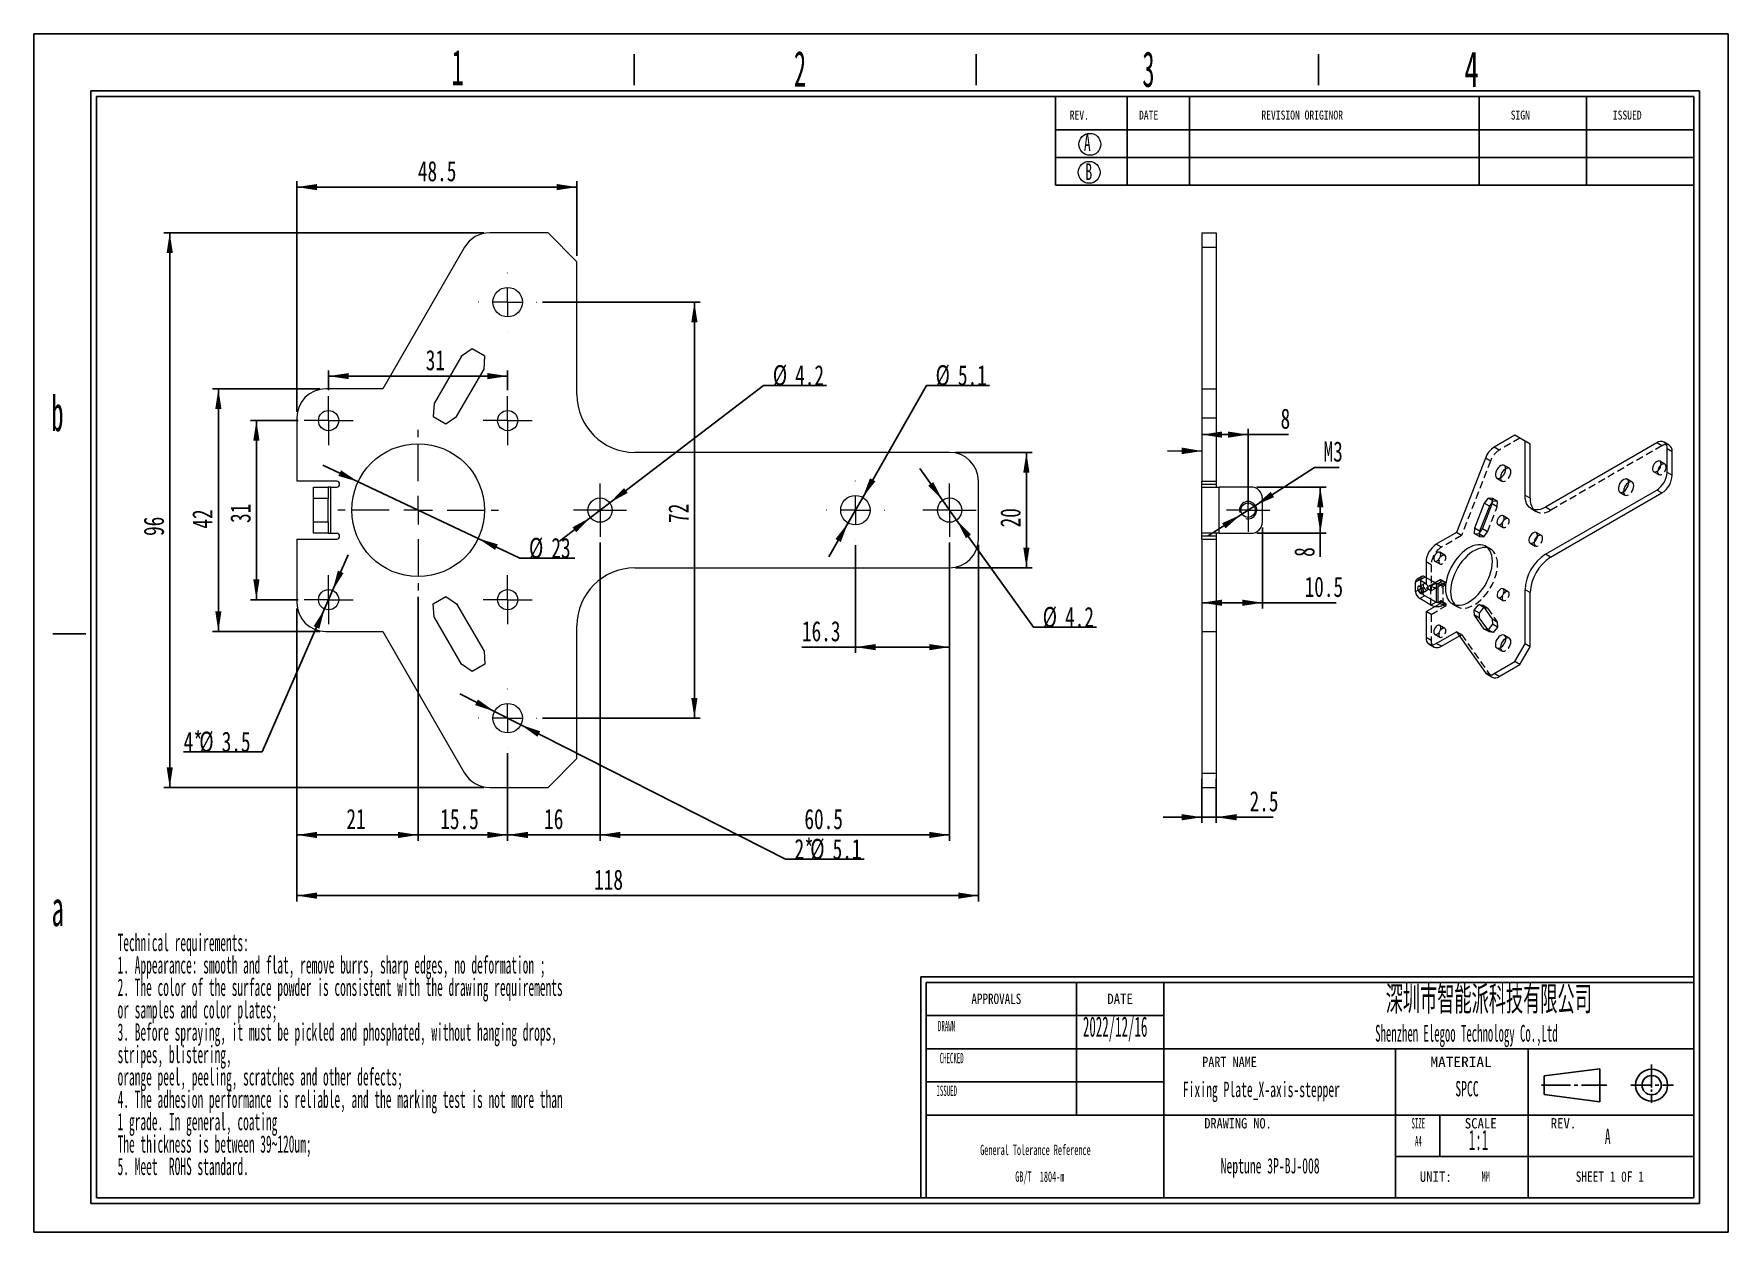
# Model space of a CAD drawing. Header units: millimetres. Extents: x 2 to 295, y 1 to 209.
import ezdxf

# ---------------------------------------------------------------- set-up
doc = ezdxf.new("R2010")
doc.units = ezdxf.units.MM
doc.linetypes.add('CENTER', pattern=[10.16, 6.35, -1.27, 1.27, -1.27])
doc.linetypes.add('HIDDEN', pattern=[1.905, 1.27, -0.635])
doc.layers.add('DIM', color=5, linetype='Continuous')
doc.layers.add('SLD-0', color=179, linetype='Continuous')
doc.layers.add('中心线', color=1, linetype='CENTER', lineweight=15)
doc.styles.add('SLDTEXTSTYLE0', font='TXT', dxfattribs={"width": 0.56})
doc.styles.add('SLDTEXTSTYLE1', font='TXT', dxfattribs={"width": 0.469})
doc.styles.add('SLDTEXTSTYLE10', font='TXT', dxfattribs={"width": 1.089})
doc.styles.add('SLDTEXTSTYLE11', font='TXT', dxfattribs={"width": 0.56, "bigfont": 'bigfont'})
doc.styles.add('SLDTEXTSTYLE12', font='TXT', dxfattribs={"width": 0.805625})
doc.styles.add('SLDTEXTSTYLE13', font='TXT', dxfattribs={"width": 0.7})
doc.styles.add('SLDTEXTSTYLE2', font='TXT', dxfattribs={"width": 0.484})
doc.styles.add('SLDTEXTSTYLE3', font='TXT', dxfattribs={"width": 0.40535})
doc.styles.add('SLDTEXTSTYLE4', font='TXT', dxfattribs={"width": 0.6})
doc.styles.add('SLDTEXTSTYLE5', font='TXT', dxfattribs={"width": 0.5025})
doc.styles.add('SLDTEXTSTYLE6', font='TXT', dxfattribs={"width": 0.9075})
doc.styles.add('SLDTEXTSTYLE7', font='TXT', dxfattribs={"width": 0.870455})
doc.styles.add('SLDTEXTSTYLE8', font='TXT', dxfattribs={"width": 0.7865})
doc.styles.add('SLDTEXTSTYLE9', font='TXT', dxfattribs={"width": 0.862222})
doc.dimstyles.new('SLDDIMSTYLE0', dxfattribs={"dimtxt": 3.5, "dimasz": 3.5, "dimexe": 0, "dimexo": 0.0625, "dimgap": 0.875, "dimtad": 2, "dimrnd": 1e-09, "dimzin": 12, "dimdsep": 46, "dimtxsty": 'SLDTEXTSTYLE1', "dimsah": 1, "dimcen": 0.09, "dimadec": 0, "dimazin": 3, "dimtfac": 1, "dimtofl": 0, "dimtmove": 0, "dimatfit": 3, "dimfxl": 0, "dimfrac": 2, "dimtolj": 1, "dimtzin": 12, "dimarcsym": 0})
doc.dimstyles.new('SLDDIMSTYLE1', dxfattribs={"dimtxt": 3.5, "dimasz": 3.5, "dimexe": 0, "dimexo": 0.0625, "dimgap": 0.875, "dimtad": 2, "dimrnd": 1e-09, "dimzin": 12, "dimdsep": 46, "dimtxsty": 'SLDTEXTSTYLE1', "dimsah": 1, "dimcen": 0.09, "dimadec": 0, "dimazin": 3, "dimtfac": 1, "dimtmove": 0, "dimatfit": 0, "dimfxl": 0, "dimfrac": 2, "dimtolj": 1, "dimtzin": 12, "dimarcsym": 0})
doc.dimstyles.new('SLDDIMSTYLE2', dxfattribs={"dimtxt": 3.5, "dimasz": 3.5, "dimexe": 0, "dimexo": 0.0625, "dimgap": 0.875, "dimtad": 0, "dimtih": 1, "dimtoh": 1, "dimrnd": 1e-09, "dimzin": 12, "dimdsep": 46, "dimtxsty": 'SLDTEXTSTYLE1', "dimsah": 1, "dimcen": 0, "dimadec": 0, "dimazin": 3, "dimtfac": 1, "dimtmove": 0, "dimatfit": 3, "dimfxl": 0, "dimfrac": 2, "dimtolj": 1, "dimtzin": 12, "dimarcsym": 0})
doc.dimstyles.new('SLDDIMSTYLE3', dxfattribs={"dimtxt": 3.5, "dimasz": 3.5, "dimexe": 0, "dimexo": 0.0625, "dimgap": 0.875, "dimtad": 0, "dimtih": 1, "dimtoh": 1, "dimrnd": 1e-09, "dimzin": 12, "dimdsep": 46, "dimtxsty": 'SLDTEXTSTYLE1', "dimsah": 1, "dimcen": 0, "dimadec": 0, "dimazin": 3, "dimtfac": 1, "dimtmove": 0, "dimatfit": 3, "dimfxl": 0, "dimfrac": 2, "dimtolj": 1, "dimtzin": 12, "dimarcsym": 0})
doc.dimstyles.new('SLDDIMSTYLE5', dxfattribs={"dimtxt": 0.18, "dimasz": 3.5, "dimexe": 0, "dimexo": 0.0625, "dimgap": 0, "dimtad": 0, "dimtih": 1, "dimtoh": 1, "dimdec": 0, "dimrnd": 1e-09, "dimzin": 0, "dimdsep": 46, "dimtxsty": 'Standard', "dimsah": 1, "dimcen": 0.09, "dimadec": 0, "dimazin": 0, "dimtfac": 3.5, "dimtdec": 0, "dimtofl": 0, "dimtmove": 0, "dimatfit": 3, "dimfxl": 0, "dimfrac": 2, "dimtolj": 1, "dimtzin": 0, "dimarcsym": 0})

msp = doc.modelspace()

# ---------------------------------------------------------------- texts
at = {"color": 7, "linetype": 'Continuous', "lineweight": 0, "char_height": 3.5, "attachment_point": 1, "style": 'SLDTEXTSTYLE1'}
for s, insert in [('2022/12/16', (183.411, 38.608)), ('1:1', (250.218, 19.001))]:
    msp.add_mtext(s, dxfattribs=dict(at, insert=insert))
at = {"layer": 'SLD-0'}
for s, insert, char_height, attachment_point, style in [('1', (74.111, 205.971), 6.172, 1, 'SLDTEXTSTYLE5'), ('2', (133.388, 205.728), 6.172, 1, 'SLDTEXTSTYLE5'), ('3', (193.707, 205.666), 6.172, 1, 'SLDTEXTSTYLE5'), ('4', (249.441, 205.659), 6.172, 1, 'SLDTEXTSTYLE4'), ('A', (183.578, 191.286), 2.903, 1, 'SLDTEXTSTYLE4'), ('B', (183.832, 186.271), 2.903, 1, 'SLDTEXTSTYLE4'), ('b', (4.835, 146.092), 6.172, 1, 'SLDTEXTSTYLE5'), ('a', (4.88, 60.423), 6.172, 1, 'SLDTEXTSTYLE5'), ('\\M+1905B圳\\M+18E73\\M+19271\\M+1945C\\M+19468\\M+189C8\\M+18B5A\\M+1974C\\M+18CC0\\M+18CF6\\M+18E69', (253.676, 43.943), 4.82808, 2, 'SLDTEXTSTYLE11'), ('Fixing Plate_X-axis-stepper', (214.314, 27.308), 2.64583, 2, 'SLDTEXTSTYLE0'), ('SPCC', (249.899, 27.438), 2.6458, 2, 'SLDTEXTSTYLE0'), ('A', (274.258, 19.174), 2.646, 2, 'SLDTEXTSTYLE0'), ('Neptune 3P-BJ-008', (215.826, 14.096), 2.64583, 2, 'SLDTEXTSTYLE0')]:
    msp.add_mtext(s, dxfattribs=dict(at, insert=insert, char_height=char_height, attachment_point=attachment_point, style=style))
at = {"layer": 'SLD-0', "color": 179}
for s, insert, char_height, attachment_point, style in [('REV.', (181.129, 195.4), 1.5536, 1, 'SLDTEXTSTYLE8'), ('DATE', (193.126, 195.4), 1.5536, 1, 'SLDTEXTSTYLE8'), ('REVISION ORIGINOR', (214.308, 195.4), 1.55363, 1, 'SLDTEXTSTYLE8'), ('SIGN', (257.466, 195.4), 1.5536, 1, 'SLDTEXTSTYLE8'), ('ISSUED', (275.148, 195.4), 1.5536, 1, 'SLDTEXTSTYLE8'), ('APPROVALS', (168.427, 42.563), 1.7927, 2, 'SLDTEXTSTYLE8'), ('DATE', (189.85, 42.563), 1.7927, 2, 'SLDTEXTSTYLE6'), ('DRAWN', (159.804, 37.853), 1.7927, 2, 'SLDTEXTSTYLE3'), ('Shenzhen Elegoo Technology Co.,Ltd', (249.798, 37.165), 2.91042, 2, 'SLDTEXTSTYLE1'), ('CHECKED', (160.696, 32.315), 1.7927, 2, 'SLDTEXTSTYLE3'), ('PART NAME', (208.794, 31.645), 1.7927, 2, 'SLDTEXTSTYLE9'), ('MATERIAL', (248.88, 31.645), 1.7927, 2, 'SLDTEXTSTYLE10'), ('ISSUED', (159.837, 26.654), 1.7927, 2, 'SLDTEXTSTYLE3'), ('DRAWING NO.', (210.268, 21.022), 1.79265, 2, 'SLDTEXTSTYLE7'), ('SIZE', (241.479, 21.022), 1.7927, 2, 'SLDTEXTSTYLE3'), ('SCALE', (252.289, 21.022), 1.7927, 2, 'SLDTEXTSTYLE6'), ('REV.', (266.61, 21.022), 1.7927, 2, 'SLDTEXTSTYLE6'), ('A4', (241.49, 17.953), 1.7927, 2, 'SLDTEXTSTYLE3'), ('UNIT:', (244.499, 11.791), 1.7927, 2, 'SLDTEXTSTYLE6'), ('MM', (253.161, 11.791), 1.7927, 2, 'SLDTEXTSTYLE2'), ('SHEET 1 0F 1', (274.62, 11.791), 1.79265, 2, 'SLDTEXTSTYLE12')]:
    msp.add_mtext(s, dxfattribs=dict(at, insert=insert, char_height=char_height, attachment_point=attachment_point, style=style))

# ---------------------------------------------------------------- blocks, each defined once
blk = doc.blocks.new('SW_NOTE_0')
at = {"layer": 'SLD-0', "color": 0, "char_height": 3, "attachment_point": 1, "style": 'SLDTEXTSTYLE2'}
for s, insert in [('Technical requirements:', (0, 3.87)), ('1. Appearance: smooth and flat, remove burrs, sharp edges, no deformation ;', (0, -0.01)), ('2. The color of the surface powder is consistent with the drawing requirements', (0, -3.88)), ('or samples and color plates;', (0, -7.76)), ('3. Before spraying, it must be pickled and phosphated, without hanging drops,', (0, -11.63)), ('stripes, blistering,', (0, -15.51)), ('orange peel, peeling, scratches and other defects;', (0, -19.38)), ('4. The adhesion performance is reliable, and the marking test is not more than', (0, -23.26)), ('1 grade. In general, coating', (0, -27.13)), ('The thickness is between 39~120um;', (0, -31.01)), ('5. Meet  ROHS standard.', (0, -34.88))]:
    blk.add_mtext(s, dxfattribs=dict(at, insert=insert))
blk = doc.blocks.new('SW_NOTE_1')
at = {"layer": 'SLD-0', "color": 0, "char_height": 1.7927, "attachment_point": 2, "style": 'SLDTEXTSTYLE2'}
for s, insert in [('General Tolerance Reference', (12.75, 2.31)), ('GB/T  1804-m', (13.51, -2.32))]:
    blk.add_mtext(s, dxfattribs=dict(at, insert=insert))
blk = doc.blocks.new('_D')
at = {"layer": 'DIM'}
for p, q in [((165.33, 120.25), (165.33, 58.53)), ((47.33, 109.25), (47.33, 58.53)), ((47.33, 59.53), (165.33, 59.53))]:
    blk.add_line(p, q, dxfattribs=at)
for points in [[(47.33, 59.53), (50.83, 58.99), (50.83, 60.07)], [(165.33, 59.53), (161.83, 60.07), (161.83, 58.99)]]:
    blk.add_solid(points, dxfattribs=at)
at = {"layer": 'DIM', "insert": (98.8, 64.04), "char_height": 3.5, "attachment_point": 1, "style": 'SLDTEXTSTYLE13'}
blk.add_mtext('118', dxfattribs=at)
blk = doc.blocks.new('_D_1')
at = {"layer": 'DIM'}
for p, q in [((79.72, 174.25), (24.33, 174.25)), ((25.33, 78.25), (25.33, 174.25)), ((79.72, 78.25), (24.33, 78.25))]:
    blk.add_line(p, q, dxfattribs=at)
for points in [[(25.33, 174.25), (24.79, 170.75), (25.87, 170.75)], [(25.33, 78.25), (25.87, 81.75), (24.79, 81.75)]]:
    blk.add_solid(points, dxfattribs=at)
at = {"layer": 'DIM', "insert": (20.82, 121.78), "char_height": 3.5, "attachment_point": 1, "rotation": 90, "style": 'SLDTEXTSTYLE13'}
blk.add_mtext('96', dxfattribs=at)
blk = doc.blocks.new('_D_2')
at = {"layer": 'DIM'}
for p, q in [((51.33, 147.25), (32.75, 147.25)), ((33.75, 105.25), (33.75, 147.25)), ((51.33, 105.25), (32.75, 105.25))]:
    blk.add_line(p, q, dxfattribs=at)
for points in [[(33.75, 147.25), (33.21, 143.75), (34.28, 143.75)], [(33.75, 105.25), (34.28, 108.75), (33.21, 108.75)]]:
    blk.add_solid(points, dxfattribs=at)
at = {"layer": 'DIM', "insert": (29.23, 123.04), "char_height": 3.5, "attachment_point": 1, "rotation": 90, "style": 'SLDTEXTSTYLE13'}
blk.add_mtext('42', dxfattribs=at)
blk = doc.blocks.new('_D_3')
at = {"layer": 'DIM'}
for p, q in [((47.58, 141.75), (39.33, 141.75)), ((40.33, 141.75), (40.33, 110.75)), ((47.58, 110.75), (39.33, 110.75))]:
    blk.add_line(p, q, dxfattribs=at)
for points in [[(40.33, 141.75), (39.79, 138.25), (40.87, 138.25)], [(40.33, 110.75), (40.87, 114.25), (39.79, 114.25)]]:
    blk.add_solid(points, dxfattribs=at)
at = {"layer": 'DIM', "insert": (35.82, 124.03), "char_height": 3.5, "attachment_point": 1, "rotation": 90, "style": 'SLDTEXTSTYLE13'}
blk.add_mtext('31', dxfattribs=at)
blk = doc.blocks.new('_D_4')
at = {"layer": 'DIM'}
for p, q in [((89.88, 162.25), (117.16, 162.25)), ((116.16, 162.25), (116.16, 90.25)), ((89.88, 90.25), (117.16, 90.25))]:
    blk.add_line(p, q, dxfattribs=at)
for points in [[(116.16, 162.25), (115.62, 158.75), (116.69, 158.75)], [(116.16, 90.25), (116.69, 93.75), (115.62, 93.75)]]:
    blk.add_solid(points, dxfattribs=at)
at = {"layer": 'DIM', "insert": (111.64, 124.03), "char_height": 3.5, "attachment_point": 1, "rotation": 90, "style": 'SLDTEXTSTYLE13'}
blk.add_mtext('72', dxfattribs=at)
blk = doc.blocks.new('_D_5')
at = {"layer": 'DIM'}
for p, q in [((99.83, 120.65), (99.83, 69.03)), ((160.33, 120.65), (160.33, 69.03)), ((99.83, 70.03), (160.33, 70.03))]:
    blk.add_line(p, q, dxfattribs=at)
for points in [[(99.83, 70.03), (103.33, 69.49), (103.33, 70.57)], [(160.33, 70.03), (156.83, 70.57), (156.83, 69.49)]]:
    blk.add_solid(points, dxfattribs=at)
at = {"layer": 'DIM', "insert": (135.2, 74.54), "char_height": 3.5, "attachment_point": 1, "style": 'SLDTEXTSTYLE13'}
blk.add_mtext('60.5', dxfattribs=at)
blk = doc.blocks.new('_D_6')
at = {"layer": 'DIM'}
for p, q in [((160.33, 120.65), (160.33, 101.54)), ((144.03, 120.2), (144.03, 101.54)), ((144.03, 102.54), (134.78, 102.54)), ((144.03, 102.54), (160.33, 102.54))]:
    blk.add_line(p, q, dxfattribs=at)
for points in [[(144.03, 102.54), (147.53, 102), (147.53, 103.07)], [(160.33, 102.54), (156.83, 103.07), (156.83, 102)]]:
    blk.add_solid(points, dxfattribs=at)
at = {"layer": 'DIM', "insert": (134.78, 107.05), "char_height": 3.5, "attachment_point": 1, "style": 'SLDTEXTSTYLE13'}
blk.add_mtext('16.3', dxfattribs=at)
blk = doc.blocks.new('_D_7')
at = {"layer": 'DIM'}
for p, q in [((99.83, 120.65), (99.83, 69.03)), ((83.83, 84.2), (83.83, 69.03)), ((83.83, 70.03), (77.1, 70.03)), ((83.83, 70.03), (99.83, 70.03)), ((99.83, 70.03), (106.56, 70.03))]:
    blk.add_line(p, q, dxfattribs=at)
for points in [[(83.83, 70.03), (80.33, 70.57), (80.33, 69.49)], [(99.83, 70.03), (103.33, 69.49), (103.33, 70.57)]]:
    blk.add_solid(points, dxfattribs=at)
at = {"layer": 'DIM', "insert": (90.14, 74.54), "char_height": 3.5, "attachment_point": 1, "style": 'SLDTEXTSTYLE13'}
blk.add_mtext('16', dxfattribs=at)
blk = doc.blocks.new('_D_8')
at = {"layer": 'DIM'}
for p, q in [((68.33, 111.25), (68.33, 69.03)), ((83.83, 84.2), (83.83, 69.03)), ((68.33, 70.03), (61.6, 70.03)), ((83.83, 70.03), (68.33, 70.03)), ((83.83, 70.03), (90.56, 70.03))]:
    blk.add_line(p, q, dxfattribs=at)
for points in [[(68.33, 70.03), (64.83, 70.57), (64.83, 69.49)], [(83.83, 70.03), (87.33, 69.49), (87.33, 70.57)]]:
    blk.add_solid(points, dxfattribs=at)
at = {"layer": 'DIM', "insert": (72.16, 74.54), "char_height": 3.5, "attachment_point": 1, "style": 'SLDTEXTSTYLE13'}
blk.add_mtext('15.5', dxfattribs=at)
blk = doc.blocks.new('_D_9')
at = {"layer": 'DIM'}
for p, q in [((47.33, 109.25), (47.33, 69.03)), ((68.33, 111.25), (68.33, 69.03)), ((68.33, 70.03), (47.33, 70.03))]:
    blk.add_line(p, q, dxfattribs=at)
for points in [[(47.33, 70.03), (50.83, 69.49), (50.83, 70.57)], [(68.33, 70.03), (64.83, 70.57), (64.83, 69.49)]]:
    blk.add_solid(points, dxfattribs=at)
at = {"layer": 'DIM', "insert": (55.91, 74.54), "char_height": 3.5, "attachment_point": 1, "style": 'SLDTEXTSTYLE13'}
blk.add_mtext('21', dxfattribs=at)
blk = doc.blocks.new('_D_10')
at = {"layer": 'DIM'}
for p, q in [((52.83, 147), (52.83, 150.44)), ((83.83, 147), (83.83, 150.44)), ((52.83, 149.44), (83.83, 149.44))]:
    blk.add_line(p, q, dxfattribs=at)
for points in [[(52.83, 149.44), (56.33, 148.91), (56.33, 149.98)], [(83.83, 149.44), (80.33, 149.98), (80.33, 148.91)]]:
    blk.add_solid(points, dxfattribs=at)
at = {"layer": 'DIM', "insert": (69.65, 153.96), "char_height": 3.5, "attachment_point": 1, "style": 'SLDTEXTSTYLE13'}
blk.add_mtext('31', dxfattribs=at)
blk = doc.blocks.new('_D_11')
at = {"layer": 'DIM'}
for p, q in [((47.33, 143.25), (47.33, 183.16)), ((47.33, 182.16), (95.83, 182.16)), ((95.83, 170.25), (95.83, 183.16))]:
    blk.add_line(p, q, dxfattribs=at)
for points in [[(47.33, 182.16), (50.83, 181.62), (50.83, 182.69)], [(95.83, 182.16), (92.33, 182.69), (92.33, 181.62)]]:
    blk.add_solid(points, dxfattribs=at)
at = {"layer": 'DIM', "insert": (68.29, 186.67), "char_height": 3.5, "attachment_point": 1, "style": 'SLDTEXTSTYLE13'}
blk.add_mtext('48.5', dxfattribs=at)
blk = doc.blocks.new('_D_12')
at = {"layer": 'DIM'}
for p, q in [((161.33, 136.25), (174.63, 136.25)), ((173.63, 116.25), (173.63, 136.25)), ((161.33, 116.25), (174.63, 116.25))]:
    blk.add_line(p, q, dxfattribs=at)
for points in [[(173.63, 136.25), (173.09, 132.75), (174.16, 132.75)], [(173.63, 116.25), (174.16, 119.75), (173.09, 119.75)]]:
    blk.add_solid(points, dxfattribs=at)
at = {"layer": 'DIM', "insert": (169.11, 123.26), "char_height": 3.5, "attachment_point": 1, "rotation": 90, "style": 'SLDTEXTSTYLE13'}
blk.add_mtext('20', dxfattribs=at)
blk = doc.blocks.new('_D_13')
at = {"layer": 'DIM'}
for p, q in [((159.11, 127.96), (155.18, 133.43)), ((159.11, 127.96), (161.55, 124.54)), ((161.55, 124.54), (174.86, 105.99)), ((174.86, 105.99), (185.76, 105.99))]:
    blk.add_line(p, q, dxfattribs=at)
for points in [[(159.11, 127.96), (157.5, 131.11), (156.63, 130.49)], [(161.55, 124.54), (163.16, 121.38), (164.03, 122.01)]]:
    blk.add_solid(points, dxfattribs=at)
at = {"layer": 'DIM', "char_height": 3.5, "attachment_point": 1, "style": 'SLDTEXTSTYLE13'}
for s, insert in [('%%c', (176.45, 109.5)), ('4.2', (180.32, 109.5))]:
    blk.add_mtext(s, dxfattribs=dict(at, insert=insert))
blk = doc.blocks.new('_D_14')
at = {"layer": 'DIM'}
for p, q in [((145.29, 128.46), (156.32, 147.83)), ((156.32, 147.83), (167.22, 147.83)), ((142.77, 124.03), (145.29, 128.46)), ((142.77, 124.03), (139.44, 118.19))]:
    blk.add_line(p, q, dxfattribs=at)
for points in [[(145.29, 128.46), (147.49, 131.24), (146.56, 131.77)], [(142.77, 124.03), (140.57, 121.26), (141.5, 120.73)]]:
    blk.add_solid(points, dxfattribs=at)
at = {"layer": 'DIM', "char_height": 3.5, "attachment_point": 1, "style": 'SLDTEXTSTYLE13'}
for s, insert in [('%%c', (157.91, 151.34)), ('5.1', (161.78, 151.34))]:
    blk.add_mtext(s, dxfattribs=dict(at, insert=insert))
blk = doc.blocks.new('_D_15')
at = {"layer": 'DIM'}
for p, q in [((101.5, 127.52), (128.14, 147.82)), ((128.14, 147.82), (139.04, 147.82)), ((98.16, 124.98), (101.5, 127.52)), ((98.16, 124.98), (92.81, 120.9))]:
    blk.add_line(p, q, dxfattribs=at)
for points in [[(101.5, 127.52), (104.61, 129.22), (103.96, 130.07)], [(98.16, 124.98), (95.05, 123.28), (95.7, 122.43)]]:
    blk.add_solid(points, dxfattribs=at)
at = {"layer": 'DIM', "char_height": 3.5, "attachment_point": 1, "style": 'SLDTEXTSTYLE13'}
for s, insert in [('%%c', (129.73, 151.34)), ('4.2', (133.6, 151.34))]:
    blk.add_mtext(s, dxfattribs=dict(at, insert=insert))
blk = doc.blocks.new('_D_16')
at = {"layer": 'DIM'}
for p, q in [((53.53, 112.35), (56.22, 118.52)), ((53.53, 112.35), (52.13, 109.14)), ((52.13, 109.14), (41.35, 84.41)), ((41.35, 84.41), (27.73, 84.41))]:
    blk.add_line(p, q, dxfattribs=at)
for points in [[(53.53, 112.35), (55.42, 115.35), (54.43, 115.78)], [(52.13, 109.14), (50.24, 106.15), (51.23, 105.72)]]:
    blk.add_solid(points, dxfattribs=at)
at = {"layer": 'DIM', "char_height": 3.5, "attachment_point": 1, "style": 'SLDTEXTSTYLE13'}
for s, insert in [('4*', (27.73, 87.92)), ('%%c', (30.45, 87.92)), ('3.5', (34.32, 87.92))]:
    blk.add_mtext(s, dxfattribs=dict(at, insert=insert))
blk = doc.blocks.new('_D_17')
at = {"layer": 'DIM'}
for p, q in [((57.93, 131.16), (51.84, 134.03)), ((57.93, 131.16), (78.73, 121.34)), ((78.73, 121.34), (85.94, 117.94)), ((85.94, 117.94), (95.48, 117.94))]:
    blk.add_line(p, q, dxfattribs=at)
for points in [[(57.93, 131.16), (54.99, 133.14), (54.53, 132.16)], [(78.73, 121.34), (81.66, 119.36), (82.12, 120.33)]]:
    blk.add_solid(points, dxfattribs=at)
at = {"layer": 'DIM', "char_height": 3.5, "attachment_point": 1, "style": 'SLDTEXTSTYLE13'}
for s, insert in [('%%c', (87.52, 121.45)), ('23', (91.39, 121.45))]:
    blk.add_mtext(s, dxfattribs=dict(at, insert=insert))
blk = doc.blocks.new('_D_18')
at = {"layer": 'DIM'}
for p, q in [((81.56, 91.4), (75.55, 94.45)), ((81.56, 91.4), (86.1, 89.09)), ((86.1, 89.09), (131.9, 65.83)), ((131.9, 65.83), (145.53, 65.83))]:
    blk.add_line(p, q, dxfattribs=at)
for points in [[(81.56, 91.4), (78.68, 93.47), (78.19, 92.51)], [(86.1, 89.09), (88.98, 87.03), (89.47, 87.99)]]:
    blk.add_solid(points, dxfattribs=at)
at = {"layer": 'DIM', "char_height": 3.5, "attachment_point": 1, "style": 'SLDTEXTSTYLE13'}
for s, insert in [('2*', (133.49, 69.34)), ('%%c', (136.21, 69.34)), ('5.1', (140.08, 69.34))]:
    blk.add_mtext(s, dxfattribs=dict(at, insert=insert))
blk = doc.blocks.new('SW_CENTERMARKSYMBOL_0')
at = {"layer": '中心线', "color": 0}
for p, q in [((0, 2.5), (0, 4.6)), ((-2.5, 0), (-4.6, 0)), ((0, 0), (-2.5, 0)), ((0, 0), (0, 2.5)), ((0, 0), (0, -2.5)), ((0, 0), (2.5, 0)), ((2.5, 0), (4.6, 0)), ((0, -2.5), (0, -4.6))]:
    blk.add_line(p, q, dxfattribs=at)
blk = doc.blocks.new('SW_CENTERMARKSYMBOL_1')
at = {"layer": '中心线', "color": 0}
for p, q in [((0, 2.5), (0, 4.6)), ((-2.5, 0), (-4.6, 0)), ((0, 0), (-2.5, 0)), ((0, 0), (0, 2.5)), ((0, 0), (0, -2.5)), ((0, 0), (2.5, 0)), ((2.5, 0), (4.6, 0)), ((0, -2.5), (0, -4.6))]:
    blk.add_line(p, q, dxfattribs=at)
blk = doc.blocks.new('SW_CENTERMARKSYMBOL_2')
at = {"layer": '中心线', "color": 0}
for p, q in [((0, 5), (0, 5.05)), ((-5, 0), (-5.05, 0)), ((0, 0), (-2.5, 0)), ((0, 0), (0, 2.5)), ((0, 0), (0, -2.5)), ((0, 0), (2.5, 0)), ((5, 0), (5.05, 0)), ((0, -5), (0, -5.05))]:
    blk.add_line(p, q, dxfattribs=at)
blk = doc.blocks.new('SW_CENTERMARKSYMBOL_3')
at = {"layer": '中心线', "color": 0}
for p, q in [((0, 2.5), (0, 4.25)), ((-2.5, 0), (-4.25, 0)), ((0, 0), (-2.5, 0)), ((0, 0), (0, 2.5)), ((0, 0), (0, -2.5)), ((0, 0), (2.5, 0)), ((2.5, 0), (4.25, 0)), ((0, -2.5), (0, -4.25))]:
    blk.add_line(p, q, dxfattribs=at)
blk = doc.blocks.new('SW_CENTERMARKSYMBOL_4')
at = {"layer": '中心线', "color": 0}
for p, q in [((0, 2.5), (0, 4.25)), ((-2.5, 0), (-4.25, 0)), ((0, 0), (-2.5, 0)), ((0, 0), (0, 2.5)), ((0, 0), (0, -2.5)), ((0, 0), (2.5, 0)), ((2.5, 0), (4.25, 0)), ((0, -2.5), (0, -4.25))]:
    blk.add_line(p, q, dxfattribs=at)
blk = doc.blocks.new('SW_CENTERMARKSYMBOL_5')
at = {"layer": '中心线', "color": 0}
for p, q in [((0, 5), (0, 14)), ((-5, 0), (-14, 0)), ((0, 0), (-2.5, 0)), ((0, 0), (0, 2.5)), ((0, 0), (0, -2.5)), ((0, 0), (2.5, 0)), ((5, 0), (14, 0)), ((0, -5), (0, -14))]:
    blk.add_line(p, q, dxfattribs=at)
blk = doc.blocks.new('SW_CENTERMARKSYMBOL_6')
at = {"layer": '中心线', "color": 0}
for p, q in [((0, 2.5), (0, 4.25)), ((-2.5, 0), (-4.25, 0)), ((0, 0), (-2.5, 0)), ((0, 0), (0, 2.5)), ((0, 0), (0, -2.5)), ((0, 0), (2.5, 0)), ((2.5, 0), (4.25, 0)), ((0, -2.5), (0, -4.25))]:
    blk.add_line(p, q, dxfattribs=at)
blk = doc.blocks.new('SW_CENTERMARKSYMBOL_7')
at = {"layer": '中心线', "color": 0}
for p, q in [((0, 2.5), (0, 4.25)), ((-2.5, 0), (-4.25, 0)), ((0, 0), (-2.5, 0)), ((0, 0), (0, 2.5)), ((0, 0), (0, -2.5)), ((0, 0), (2.5, 0)), ((2.5, 0), (4.25, 0)), ((0, -2.5), (0, -4.25))]:
    blk.add_line(p, q, dxfattribs=at)
blk = doc.blocks.new('SW_CENTERMARKSYMBOL_8')
at = {"layer": '中心线', "color": 0}
for p, q in [((0, 5), (0, 5.05)), ((-5, 0), (-5.05, 0)), ((0, 0), (-2.5, 0)), ((0, 0), (0, 2.5)), ((0, 0), (0, -2.5)), ((0, 0), (2.5, 0)), ((5, 0), (5.05, 0)), ((0, -5), (0, -5.05))]:
    blk.add_line(p, q, dxfattribs=at)
blk = doc.blocks.new('SW_CENTERMARKSYMBOL_9')
at = {"layer": '中心线', "color": 0}
for p, q in [((0, 5), (0, 5.05)), ((-5, 0), (-5.05, 0)), ((0, 0), (-2.5, 0)), ((0, 0), (0, 2.5)), ((0, 0), (0, -2.5)), ((0, 0), (2.5, 0)), ((5, 0), (5.05, 0)), ((0, -5), (0, -5.05))]:
    blk.add_line(p, q, dxfattribs=at)
blk = doc.blocks.new('_D_19')
at = {"layer": 'DIM'}
for p, q in [((214.51, 123.25), (214.51, 109.22)), ((214.51, 110.22), (204.01, 110.22)), ((214.51, 110.22), (227.23, 110.22))]:
    blk.add_line(p, q, dxfattribs=at)
for points in [[(204.01, 110.22), (207.51, 109.68), (207.51, 110.76)], [(214.51, 110.22), (211.01, 110.76), (211.01, 109.68)]]:
    blk.add_solid(points, dxfattribs=at)
at = {"layer": 'DIM', "insert": (221.79, 114.73), "char_height": 3.5, "attachment_point": 1, "style": 'SLDTEXTSTYLE13'}
blk.add_mtext('10.5', dxfattribs=at)
blk = doc.blocks.new('_D_20')
at = {"layer": 'DIM'}
for p, q in [((213.51, 130.25), (225.51, 130.25)), ((224.51, 122.25), (224.51, 130.25)), ((213.51, 122.25), (225.51, 122.25)), ((224.51, 122.25), (224.51, 118.16))]:
    blk.add_line(p, q, dxfattribs=at)
for points in [[(224.51, 130.25), (223.97, 126.75), (225.05, 126.75)], [(224.51, 122.25), (225.05, 125.75), (223.97, 125.75)]]:
    blk.add_solid(points, dxfattribs=at)
at = {"layer": 'DIM', "insert": (220, 118.16), "char_height": 3.5, "attachment_point": 1, "rotation": 90, "style": 'SLDTEXTSTYLE13'}
blk.add_mtext('8', dxfattribs=at)
blk = doc.blocks.new('_D_21')
at = {"layer": 'DIM'}
for p, q in [((213.27, 127.06), (223.48, 133.64)), ((223.48, 133.64), (227.79, 133.64)), ((210.75, 125.44), (213.27, 127.06)), ((210.75, 125.44), (205.09, 121.79))]:
    blk.add_line(p, q, dxfattribs=at)
for points in [[(213.27, 127.06), (216.5, 128.5), (215.92, 129.41)], [(210.75, 125.44), (207.51, 123.99), (208.1, 123.09)]]:
    blk.add_solid(points, dxfattribs=at)
at = {"layer": 'DIM', "insert": (225.07, 138.15), "char_height": 3.5, "attachment_point": 1, "style": 'SLDTEXTSTYLE13'}
blk.add_mtext('M3', dxfattribs=at)
blk = doc.blocks.new('_D_22')
at = {"layer": 'DIM'}
for p, q in [((212.01, 139.32), (204.01, 139.32)), ((212.01, 127.25), (212.01, 140.32)), ((212.01, 139.32), (219, 139.32))]:
    blk.add_line(p, q, dxfattribs=at)
for points in [[(204.01, 139.32), (207.51, 138.78), (207.51, 139.86)], [(212.01, 139.32), (208.51, 139.86), (208.51, 138.78)]]:
    blk.add_solid(points, dxfattribs=at)
at = {"layer": 'DIM', "insert": (217.63, 143.83), "char_height": 3.5, "attachment_point": 1, "style": 'SLDTEXTSTYLE13'}
blk.add_mtext('8', dxfattribs=at)
blk = doc.blocks.new('_D_23')
at = {"layer": 'DIM'}
for p, q in [((204.01, 79.75), (204.01, 72.1)), ((206.51, 79.75), (206.51, 72.1)), ((204.01, 73.1), (197.28, 73.1)), ((204.01, 73.1), (206.51, 73.1)), ((206.51, 73.1), (216.35, 73.1))]:
    blk.add_line(p, q, dxfattribs=at)
for points in [[(204.01, 73.1), (200.51, 73.64), (200.51, 72.56)], [(206.51, 73.1), (210.01, 72.56), (210.01, 73.64)]]:
    blk.add_solid(points, dxfattribs=at)
at = {"layer": 'DIM', "insert": (212.27, 77.61), "char_height": 3.5, "attachment_point": 1, "style": 'SLDTEXTSTYLE13'}
blk.add_mtext('2.5', dxfattribs=at)
blk = doc.blocks.new('SW_CENTERMARKSYMBOL_10')
at = {"layer": '中心线', "color": 0}
for p, q in [((0, 2.5), (0, 3.75)), ((-2.5, 0), (-3.75, 0)), ((0, 0), (-2.5, 0)), ((0, 0), (0, 2.5)), ((0, 0), (0, -2.5)), ((0, 0), (2.5, 0)), ((2.5, 0), (3.75, 0)), ((0, -2.5), (0, -3.75))]:
    blk.add_line(p, q, dxfattribs=at)

# ---------------------------------------------------------------- dimensions: what is measured, and where the dimension line sits
at = {"layer": 'DIM'}
for base, p1, p2, dimstyle, picture, middle in [((95.829, 182.156), (47.329, 142.249), (95.829, 169.249), 'SLDDIMSTYLE0', '_D_11', (71.015, 182.156)), ((83.829, 149.445), (52.829, 145.999), (83.829, 145.999), 'SLDDIMSTYLE0', '_D_10', (71.015, 149.445)), ((204.008, 139.323), (212.008, 126.249), (204.008, 142.249), 'SLDDIMSTYLE0', '_D_22', (218.315, 139.323)), ((204.008, 110.219), (214.508, 124.249), (204.008, 78.249), 'SLDDIMSTYLE0', '_D_19', (224.508, 110.219)), ((99.829, 70.029), (83.829, 85.199), (99.829, 121.649), 'SLDDIMSTYLE1', '_D_7', (91.5, 70.029)), ((160.329, 70.029), (99.829, 121.649), (160.329, 121.649), 'SLDDIMSTYLE0', '_D_5', (137.918, 70.029)), ((160.329, 102.537), (144.029, 121.199), (160.329, 121.649), 'SLDDIMSTYLE0', '_D_6', (137.498, 102.537)), ((47.329, 70.029), (68.329, 112.249), (47.329, 110.249), 'SLDDIMSTYLE0', '_D_9', (57.269, 70.029)), ((68.329, 70.029), (83.829, 85.199), (68.329, 112.249), 'SLDDIMSTYLE1', '_D_8', (74.883, 70.029)), ((206.508, 73.097), (204.008, 80.749), (206.508, 80.749), 'SLDDIMSTYLE1', '_D_23', (214.312, 73.097))]:
    dim = msp.add_linear_dim(base=base, p1=p1, p2=p2, dimstyle=dimstyle, dxfattribs=at)
    dim.commit()
    dim.dimension.update_dxf_attribs({"geometry": picture, "text_midpoint": middle, "dimtype": 160})
for base, p1, p2, angle, picture, middle in [((25.329, 174.249), (80.716, 78.249), (80.716, 174.249), 90, '_D_1', (25.329, 123.146)), ((116.156, 90.249), (88.879, 162.249), (88.879, 90.249), 90, '_D_4', (116.156, 125.387)), ((33.745, 147.249), (52.329, 105.249), (52.329, 147.249), 90, '_D_2', (33.745, 124.398)), ((40.331, 110.749), (48.579, 141.749), (48.579, 110.749), 90, '_D_3', (40.331, 125.387)), ((173.626, 136.249), (160.329, 116.249), (160.329, 136.249), 90, '_D_12', (173.626, 124.624)), ((224.508, 130.249), (212.508, 122.249), (212.508, 130.249), 90, '_D_20', (224.508, 118.843)), ((165.329, 59.531), (47.329, 110.249), (165.329, 121.249), 0, '_D', (100.845, 59.531))]:
    dim = msp.add_linear_dim(base=base, p1=p1, p2=p2, angle=angle, dimstyle='SLDDIMSTYLE0', dxfattribs=at)
    dim.commit()
    dim.dimension.update_dxf_attribs({"geometry": picture, "text_midpoint": middle, "dimtype": 160})
for p1, p2, text, picture, middle in [((101.499, 127.522), (98.159, 124.976), '<> ', '_D_15', (134.382, 149.361)), ((145.291, 128.465), (142.767, 124.033), '<> ', '_D_14', (162.565, 149.362)), ((78.729, 121.341), (57.929, 131.157), '<> ', '_D_17', (91.5, 119.476)), ((161.553, 124.543), (159.105, 127.956), '<> ', '_D_13', (181.103, 107.526)), ((52.13, 109.145), (53.528, 112.353), '4*<> ', '_D_16', (33.745, 85.949)), ((86.103, 89.094), (81.556, 91.404), '2*<> ', '_D_18', (139.507, 67.368))]:
    dim = msp.add_diameter_dim_2p(p1=p1, p2=p2, text=text, dimstyle='SLDDIMSTYLE2', dxfattribs=at)
    dim.commit()
    dim.dimension.update_dxf_attribs({"geometry": picture, "text_midpoint": middle, "dimtype": 163})
dim = msp.add_diameter_dim_2p(p1=(213.269, 127.061), p2=(210.747, 125.437), text='M3', dimstyle='SLDDIMSTYLE3', override={"dimpost": '<>'}, dxfattribs=at)
dim.commit()
dim.dimension.update_dxf_attribs({"geometry": '_D_21', "text_midpoint": (226.433, 135.678), "dimtype": 163})

# ---------------------------------------------------------------- linework, layer by layer
at = {"color": 7, "linetype": 'Continuous', "lineweight": 15}
for p, q in [((90.829, 174.249), (80.716, 174.249)), ((95.829, 169.249), (90.829, 174.249)), ((204.008, 174.249), (206.508, 174.249)), ((204.008, 174.249), (204.008, 171.749)), ((206.508, 174.249), (206.508, 171.749)), ((76.386, 171.749), (62.241, 147.249)), ((204.008, 171.749), (206.508, 171.749)), ((204.008, 171.749), (204.008, 147.249)), ((206.508, 171.749), (206.508, 147.249)), ((95.829, 146.249), (95.829, 169.249)), ((75.846, 152.922), (71.096, 144.695)), ((77.712, 154.154), (75.846, 152.922)), ((79.877, 152.904), (77.712, 154.154)), ((79.743, 150.672), (79.877, 152.904)), ((74.993, 142.445), (79.743, 150.672)), ((62.241, 147.249), (52.329, 147.249)), ((204.008, 147.249), (206.508, 147.249)), ((204.008, 147.249), (204.008, 142.249)), ((206.508, 147.249), (206.508, 142.249)), ((71.096, 144.695), (70.962, 142.463)), ((47.329, 142.249), (47.329, 131.249)), ((70.962, 142.463), (73.127, 141.213)), ((73.127, 141.213), (74.993, 142.445)), ((204.008, 142.249), (206.508, 142.249)), ((204.008, 142.249), (204.008, 131.249)), ((206.508, 142.249), (206.508, 131.249)), ((258.189, 139.22), (254.613, 137.156)), ((259.957, 138.199), (258.189, 139.22)), ((259.073, 138.71), (258.189, 139.22)), ((260.841, 137.689), (259.073, 138.71)), ((259.957, 128.809), (259.957, 138.199)), ((260.841, 137.689), (259.957, 138.199)), ((282.761, 137.891), (263.492, 126.767)), ((284.895, 137.504), (284.011, 138.014)), ((160.329, 136.249), (105.829, 136.249)), ((253.082, 135.251), (248.081, 122.361)), ((260.841, 128.298), (260.841, 137.689)), ((284.529, 132.787), (284.529, 136.87)), ((285.413, 136.359), (284.529, 136.87)), ((285.413, 132.277), (285.413, 136.359)), ((285.413, 132.277), (284.529, 132.787)), ((54.229, 131.249), (47.329, 131.249)), ((50.229, 130.249), (52.729, 130.249)), ((50.229, 128.249), (50.229, 130.249)), ((52.729, 130.249), (52.729, 128.249)), ((53.229, 130.249), (52.729, 130.249)), ((53.229, 122.249), (53.229, 130.249)), ((53.229, 130.249), (54.229, 130.249)), ((165.329, 121.249), (165.329, 131.249)), ((204.008, 131.249), (206.508, 131.249)), ((204.008, 130.749), (204.008, 131.249)), ((204.008, 130.749), (206.508, 130.749)), ((204.008, 130.249), (204.008, 130.749)), ((204.008, 130.249), (207.008, 130.249)), ((204.008, 122.249), (204.008, 130.249)), ((206.508, 131.249), (206.508, 130.749)), ((206.508, 130.749), (206.508, 130.249)), ((207.008, 122.249), (207.008, 130.249)), ((212.508, 130.249), (207.008, 130.249)), ((263.492, 118.602), (282.761, 129.725)), ((264.376, 118.091), (283.645, 129.215)), ((283.645, 129.215), (282.761, 129.725)), ((52.729, 128.249), (50.229, 128.249)), ((50.229, 124.249), (50.229, 128.249)), ((52.729, 124.249), (52.729, 128.249)), ((214.508, 124.249), (214.508, 128.249)), ((252.892, 127.454), (251.212, 123.126)), ((253.775, 126.944), (252.096, 122.616)), ((252.59, 123.003), (254.269, 127.331)), ((253.551, 128.338), (252.892, 127.454)), ((253.775, 126.944), (252.892, 127.454)), ((254.317, 128.27), (253.551, 128.338)), ((254.299, 127.907), (253.551, 128.338)), ((254.284, 127.626), (253.775, 126.944)), ((254.269, 127.331), (254.317, 128.27)), ((260.841, 128.298), (259.957, 128.809)), ((50.229, 124.249), (52.729, 124.249)), ((50.229, 122.249), (50.229, 124.249)), ((52.729, 124.249), (52.729, 122.249)), ((47.329, 121.249), (47.329, 110.249)), ((47.329, 121.249), (54.229, 121.249)), ((52.729, 122.249), (50.229, 122.249)), ((52.729, 122.249), (53.229, 122.249)), ((53.229, 122.249), (54.229, 122.249)), ((207.008, 122.249), (204.008, 122.249)), ((204.008, 121.749), (204.008, 122.249)), ((206.508, 121.749), (204.008, 121.749)), ((204.008, 121.249), (204.008, 121.749)), ((204.008, 121.249), (206.508, 121.249)), ((204.008, 121.249), (204.008, 110.249)), ((206.508, 122.249), (206.508, 121.749)), ((206.508, 121.749), (206.508, 121.249)), ((206.508, 121.249), (206.508, 110.249)), ((207.008, 122.249), (212.508, 122.249)), ((248.081, 122.361), (244.577, 120.339)), ((251.212, 123.126), (251.165, 122.187)), ((251.165, 122.187), (251.93, 122.119)), ((252.096, 122.616), (251.212, 123.126)), ((251.93, 122.119), (252.59, 123.003)), ((252.096, 122.616), (252.081, 122.321)), ((264.376, 118.091), (263.492, 118.602)), ((105.829, 116.249), (160.329, 116.249)), ((242.097, 114.754), (241.213, 114.243)), ((242.597, 114.704), (244.542, 113.582)), ((242.809, 117.277), (242.809, 114.582)), ((241.89, 114.296), (241.006, 113.786)), ((241.006, 112.153), (241.006, 113.786)), ((241.006, 112.153), (241.89, 112.663)), ((241.89, 112.663), (241.89, 114.296)), ((245.249, 114.194), (244.365, 113.684)), ((244.542, 113.582), (244.542, 110.315)), ((244.895, 113.582), (245.249, 113.786)), ((244.895, 110.315), (244.895, 113.582)), ((245.426, 114.092), (245.249, 114.194)), ((259.957, 103.088), (259.957, 112.478)), ((260.841, 111.968), (259.957, 112.478)), ((260.841, 102.577), (260.841, 111.968)), ((70.962, 110.036), (73.127, 111.286)), ((71.096, 107.804), (70.962, 110.036)), ((73.127, 111.286), (74.993, 110.054)), ((74.993, 110.054), (79.743, 101.826)), ((204.008, 110.249), (206.508, 110.249)), ((204.008, 110.249), (204.008, 105.249)), ((206.508, 110.249), (206.508, 105.249)), ((242.597, 111.438), (241.713, 110.928)), ((243.658, 109.805), (241.713, 110.928)), ((244.542, 110.315), (242.597, 111.438)), ((242.809, 108.703), (245.249, 110.111)), ((242.809, 108.703), (242.809, 104.212)), ((244.542, 110.315), (243.658, 109.805)), ((244.895, 110.315), (245.249, 110.52)), ((244.895, 110.315), (245.249, 110.111)), ((245.426, 110.418), (245.249, 110.52)), ((251.165, 108.948), (251.93, 109.901)), ((251.212, 108.064), (251.165, 108.948)), ((252.049, 108.438), (251.165, 108.948)), ((251.93, 109.901), (252.59, 109.778)), ((252.814, 109.39), (251.93, 109.901)), ((252.049, 108.438), (252.814, 109.39)), ((252.59, 109.778), (254.269, 107.389)), ((252.814, 109.39), (252.87, 109.38)), ((75.846, 99.576), (71.096, 107.804)), ((95.829, 83.249), (95.829, 106.249)), ((252.892, 105.675), (251.212, 108.064)), ((252.096, 107.554), (251.212, 108.064)), ((252.096, 107.554), (252.049, 108.438)), ((253.495, 105.563), (252.096, 107.554)), ((253.551, 105.553), (252.892, 105.675)), ((254.317, 106.505), (253.551, 105.553)), ((254.269, 107.389), (254.317, 106.505)), ((52.329, 105.249), (62.241, 105.249)), ((62.241, 105.249), (76.386, 80.749)), ((204.008, 105.249), (206.508, 105.249)), ((204.008, 105.249), (204.008, 80.749)), ((206.508, 105.249), (206.508, 80.749)), ((243.327, 103.067), (244.211, 102.557)), ((244.577, 103.191), (248.081, 105.214)), ((245.461, 102.681), (244.577, 103.191)), ((245.461, 102.681), (248.592, 104.488)), ((248.081, 105.214), (253.082, 98.099)), ((258.189, 100.026), (259.957, 103.088)), ((260.841, 102.577), (259.957, 103.088)), ((79.743, 101.826), (79.877, 99.594)), ((254.613, 97.962), (258.189, 100.026)), ((259.073, 99.516), (258.189, 100.026)), ((259.073, 99.516), (260.841, 102.577)), ((77.712, 98.344), (75.846, 99.576)), ((79.877, 99.594), (77.712, 98.344)), ((253.363, 97.838), (254.247, 97.328)), ((255.497, 97.451), (254.613, 97.962)), ((255.497, 97.451), (259.073, 99.516)), ((90.829, 78.249), (95.829, 83.249)), ((204.008, 80.749), (206.508, 80.749)), ((204.008, 80.749), (204.008, 78.249)), ((206.508, 80.749), (206.508, 78.249)), ((80.716, 78.249), (90.829, 78.249)), ((204.008, 78.249), (206.508, 78.249))]:
    msp.add_line(p, q, dxfattribs=at)
at = {"color": 7, "linetype": 'HIDDEN', "lineweight": 0}
for p, q in [((259.073, 138.71), (255.497, 136.645)), ((283.645, 137.38), (282.761, 137.891)), ((253.966, 134.741), (253.082, 135.251)), ((255.497, 136.645), (254.613, 137.156)), ((283.645, 137.38), (264.376, 126.257)), ((253.966, 134.741), (248.965, 121.851)), ((257.235, 133.486), (256.352, 133.996)), ((282.236, 132.899), (283.12, 132.388)), ((284.17, 134.207), (283.286, 134.717)), ((255.077, 131.788), (255.961, 131.277)), ((276.361, 129.377), (277.244, 128.867)), ((278.519, 131.075), (277.635, 131.585)), ((253.474, 122.492), (255.153, 126.821)), ((255.153, 126.821), (254.269, 127.331)), ((254.435, 127.828), (254.284, 127.626)), ((254.435, 127.828), (254.299, 127.907)), ((255.201, 127.76), (254.317, 128.27)), ((255.201, 127.76), (254.435, 127.828)), ((255.153, 126.821), (255.201, 127.76)), ((260.992, 126.519), (261.876, 126.009)), ((264.376, 126.257), (263.492, 126.767)), ((255.277, 123.764), (256.161, 123.254)), ((257.035, 124.77), (256.152, 125.28)), ((245.461, 119.828), (244.577, 120.339)), ((248.965, 121.851), (245.461, 119.828)), ((248.965, 121.851), (248.081, 122.361)), ((252.049, 121.677), (251.165, 122.187)), ((252.814, 121.609), (251.93, 122.119)), ((252.081, 122.321), (252.049, 121.677)), ((252.049, 121.677), (252.814, 121.609)), ((253.474, 122.492), (252.59, 123.003)), ((252.814, 121.609), (253.474, 122.492)), ((260.846, 120.55), (261.73, 120.04)), ((262.78, 121.859), (261.896, 122.369)), ((244.316, 117.437), (245.2, 116.927)), ((246.075, 118.443), (245.191, 118.953)), ((253.993, 119.5), (253.109, 120.01)), ((241.713, 114.194), (242.597, 114.704)), ((243.693, 116.766), (242.809, 117.277)), ((242.809, 114.582), (242.809, 112.786)), ((243.693, 116.766), (243.693, 112.275)), ((242.462, 113.51), (241.578, 113)), ((241.713, 114.194), (243.658, 113.071)), ((242.203, 111.918), (243.087, 112.428)), ((244.365, 113.684), (242.809, 112.786)), ((243.693, 112.275), (242.809, 112.786)), ((244.542, 113.582), (243.658, 113.071)), ((243.658, 109.805), (243.658, 113.071)), ((246.133, 113.684), (243.693, 112.275)), ((244.895, 113.582), (245.779, 113.071)), ((245.249, 113.786), (246.133, 113.275)), ((246.258, 113.696), (245.374, 114.206)), ((246.133, 113.684), (245.426, 114.092)), ((246.31, 113.582), (245.426, 114.092)), ((245.779, 113.071), (246.133, 113.275)), ((245.779, 109.805), (245.779, 113.071)), ((257.035, 112.113), (256.152, 112.624)), ((243.693, 108.193), (242.809, 108.703)), ((243.693, 108.193), (246.133, 109.601)), ((245.249, 110.111), (246.133, 109.601)), ((245.249, 110.111), (245.779, 109.805)), ((246.258, 110.022), (245.374, 110.532)), ((246.133, 110.009), (245.426, 110.418)), ((245.426, 110.417), (246.31, 109.907)), ((245.779, 109.805), (246.133, 110.009)), ((247.359, 110.051), (248.243, 109.54)), ((253.474, 109.268), (252.59, 109.778)), ((252.87, 109.38), (253.474, 109.268)), ((253.474, 109.268), (255.153, 106.879)), ((255.277, 111.108), (256.161, 110.598)), ((243.693, 108.193), (243.693, 103.702)), ((246.075, 105.786), (245.191, 106.297)), ((253.775, 105.165), (252.892, 105.675)), ((255.153, 106.879), (254.269, 107.389)), ((255.201, 105.995), (254.317, 106.505)), ((255.201, 105.995), (254.435, 105.043)), ((255.153, 106.879), (255.201, 105.995)), ((243.693, 103.702), (242.809, 104.212)), ((244.316, 104.781), (245.2, 104.271)), ((248.965, 104.704), (248.081, 105.214)), ((248.592, 104.488), (248.965, 104.704)), ((248.965, 104.704), (253.966, 97.588)), ((253.775, 105.165), (253.495, 105.563)), ((254.435, 105.043), (253.551, 105.553)), ((254.435, 105.043), (253.775, 105.165)), ((257.235, 104.09), (256.352, 104.601)), ((255.077, 102.392), (255.961, 101.882)), ((253.966, 97.588), (253.082, 98.099))]:
    msp.add_line(p, q, dxfattribs=at)
at = {"color": 7, "linetype": 'Continuous', "lineweight": 15, "flags": 128}
for points in [[(256.616, 133.412), (256.587, 133.655), (256.504, 133.849), (256.371, 133.984), (256.197, 134.05), (255.993, 134.043), (255.771, 133.964), (255.545, 133.817), (255.33, 133.612), (255.139, 133.362), (254.985, 133.083), (254.876, 132.791), (254.82, 132.506), (254.82, 132.245), (254.876, 132.025), (254.985, 131.859), (255.139, 131.758), (255.33, 131.728), (255.545, 131.772), (255.771, 131.885), (255.993, 132.062), (256.197, 132.292), (256.371, 132.559), (256.504, 132.846), (256.587, 133.137), (256.616, 133.412)], [(283.503, 134.236), (283.476, 134.452), (283.395, 134.62), (283.268, 134.727), (283.103, 134.766), (282.912, 134.735), (282.71, 134.634), (282.512, 134.472), (282.333, 134.261), (282.185, 134.016), (282.08, 133.756), (282.025, 133.5), (282.025, 133.267), (282.08, 133.073), (282.185, 132.934), (282.333, 132.86), (282.512, 132.856), (282.71, 132.923), (282.912, 133.056), (283.103, 133.244), (283.268, 133.474), (283.395, 133.729), (283.476, 133.989), (283.503, 134.236)], [(277.9, 131.001), (277.871, 131.244), (277.788, 131.439), (277.655, 131.573), (277.481, 131.639), (277.277, 131.632), (277.055, 131.553), (276.829, 131.406), (276.614, 131.201), (276.423, 130.951), (276.269, 130.672), (276.16, 130.38), (276.104, 130.095), (276.104, 129.834), (276.16, 129.614), (276.269, 129.448), (276.423, 129.347), (276.614, 129.317), (276.829, 129.361), (277.055, 129.475), (277.277, 129.652), (277.481, 129.881), (277.655, 130.148), (277.788, 130.436), (277.871, 130.726), (277.9, 131.001)], [(263.492, 126.767), (263.031, 126.536), (262.577, 126.378), (262.139, 126.297), (261.724, 126.293), (261.34, 126.368), (260.992, 126.52), (260.687, 126.745), (260.43, 127.041), (260.226, 127.402), (260.077, 127.822), (259.987, 128.293), (259.957, 128.809)], [(255.095, 124.165), (255.123, 123.97), (255.203, 123.825), (255.328, 123.741), (255.488, 123.727), (255.668, 123.783), (255.852, 123.905), (256.023, 124.082), (256.168, 124.298), (256.272, 124.534), (256.326, 124.769), (256.326, 124.982), (256.272, 125.154), (256.168, 125.27), (256.023, 125.32), (255.852, 125.298), (255.668, 125.208), (255.488, 125.057), (255.328, 124.858), (255.203, 124.63), (255.123, 124.392), (255.095, 124.165)], [(254.3, 117.378), (254.272, 117.907), (254.19, 118.397), (254.055, 118.842), (253.867, 119.235), (253.631, 119.572), (253.349, 119.846), (253.024, 120.056), (252.662, 120.198), (252.267, 120.27), (251.844, 120.271), (251.4, 120.202), (250.94, 120.062), (250.47, 119.854), (249.998, 119.581), (249.528, 119.247), (249.068, 118.855), (248.624, 118.412), (248.201, 117.923), (247.806, 117.395), (247.444, 116.835), (247.119, 116.25), (246.837, 115.649), (246.601, 115.04), (246.413, 114.431), (246.278, 113.829), (246.196, 113.244), (246.168, 112.683), (246.196, 112.154), (246.278, 111.664), (246.413, 111.219), (246.601, 110.826), (246.837, 110.489), (247.119, 110.214), (247.444, 110.005), (247.806, 109.863), (248.201, 109.791), (248.624, 109.79), (249.068, 109.859), (249.528, 109.999), (249.998, 110.207), (250.47, 110.48), (250.94, 110.814), (251.4, 111.206), (251.844, 111.649), (252.267, 112.138), (252.662, 112.666), (253.024, 113.226), (253.349, 113.811), (253.631, 114.412), (253.867, 115.021), (254.055, 115.63), (254.19, 116.232), (254.272, 116.817), (254.3, 117.378)], [(262.113, 121.888), (262.086, 122.104), (262.005, 122.271), (261.878, 122.379), (261.713, 122.418), (261.522, 122.386), (261.32, 122.286), (261.122, 122.124), (260.943, 121.913), (260.795, 121.668), (260.69, 121.408), (260.635, 121.152), (260.635, 120.918), (260.69, 120.725), (260.795, 120.586), (260.943, 120.512), (261.122, 120.508), (261.32, 120.575), (261.522, 120.707), (261.713, 120.896), (261.878, 121.126), (262.005, 121.38), (262.086, 121.641), (262.113, 121.888)], [(245.373, 118.552), (245.345, 118.747), (245.265, 118.893), (245.14, 118.976), (244.98, 118.991), (244.8, 118.934), (244.616, 118.812), (244.445, 118.635), (244.3, 118.419), (244.196, 118.183), (244.142, 117.948), (244.142, 117.735), (244.196, 117.563), (244.3, 117.447), (244.445, 117.398), (244.616, 117.419), (244.8, 117.509), (244.98, 117.66), (245.14, 117.859), (245.265, 118.088), (245.345, 118.326), (245.373, 118.552)], [(253.517, 119.696), (253.151, 119.76), (252.728, 119.761), (252.284, 119.691), (251.824, 119.552), (251.354, 119.344), (250.881, 119.071), (250.412, 118.736), (249.952, 118.345), (249.507, 117.902), (249.085, 117.413), (248.69, 116.885), (248.328, 116.325), (248.003, 115.74), (247.721, 115.139), (247.485, 114.53), (247.297, 113.92), (247.162, 113.319), (247.08, 112.734), (247.052, 112.173), (247.08, 111.644), (247.162, 111.154), (247.297, 110.709), (247.485, 110.316), (247.721, 109.979), (247.835, 109.855)], [(243.216, 112.714), (243.186, 112.916), (243.101, 113.124), (242.971, 113.312), (242.815, 113.454), (242.653, 113.53), (242.508, 113.53), (242.398, 113.455), (242.34, 113.314), (242.34, 113.126), (242.398, 112.917), (242.508, 112.716), (242.653, 112.548), (242.815, 112.437), (242.971, 112.398), (243.101, 112.437), (243.186, 112.547), (243.216, 112.714)], [(256.333, 112.223), (256.305, 112.418), (256.225, 112.563), (256.1, 112.647), (255.94, 112.661), (255.76, 112.605), (255.576, 112.483), (255.405, 112.306), (255.261, 112.09), (255.157, 111.854), (255.102, 111.619), (255.102, 111.406), (255.157, 111.234), (255.261, 111.118), (255.405, 111.069), (255.576, 111.09), (255.76, 111.18), (255.94, 111.331), (256.1, 111.53), (256.225, 111.759), (256.305, 111.997), (256.333, 112.223)], [(244.135, 105.182), (244.163, 104.987), (244.243, 104.841), (244.368, 104.757), (244.528, 104.743), (244.708, 104.8), (244.892, 104.922), (245.063, 105.099), (245.207, 105.315), (245.311, 105.551), (245.366, 105.785), (245.366, 105.998), (245.311, 106.171), (245.207, 106.287), (245.063, 106.336), (244.892, 106.315), (244.708, 106.224), (244.528, 106.073), (244.368, 105.875), (244.243, 105.646), (244.163, 105.408), (244.135, 105.182)], [(254.813, 102.976), (254.841, 102.733), (254.924, 102.539), (255.057, 102.404), (255.231, 102.338), (255.435, 102.345), (255.657, 102.425), (255.883, 102.571), (256.098, 102.776), (256.289, 103.026), (256.443, 103.305), (256.552, 103.597), (256.609, 103.882), (256.609, 104.143), (256.552, 104.363), (256.443, 104.529), (256.289, 104.63), (256.098, 104.66), (255.883, 104.617), (255.657, 104.503), (255.435, 104.326), (255.231, 104.096), (255.057, 103.83), (254.924, 103.542), (254.841, 103.251), (254.813, 102.976)]]:
    msp.add_lwpolyline(points, dxfattribs=at)
at = {"color": 7, "linetype": 'HIDDEN', "lineweight": 0, "flags": 128}
for points in [[(255.697, 131.841), (255.704, 131.735), (255.76, 131.514), (255.869, 131.349), (256.023, 131.248), (256.214, 131.218), (256.429, 131.261), (256.655, 131.375), (256.877, 131.552), (257.081, 131.781), (257.255, 132.048), (257.388, 132.336), (257.471, 132.627), (257.5, 132.902)], [(257.5, 132.902), (257.471, 133.145), (257.388, 133.339), (257.255, 133.474), (257.081, 133.539), (256.877, 133.533), (256.655, 133.453), (256.615, 133.433)], [(282.919, 133.062), (282.909, 132.99), (282.909, 132.756), (282.964, 132.563), (283.069, 132.424), (283.217, 132.35), (283.396, 132.346), (283.594, 132.413), (283.796, 132.545), (283.986, 132.734), (284.152, 132.964), (284.279, 133.218), (284.36, 133.479), (284.387, 133.726), (284.387, 133.726)], [(284.387, 133.726), (284.36, 133.942), (284.279, 134.109), (284.152, 134.217), (283.986, 134.256), (283.796, 134.224), (283.594, 134.124), (283.486, 134.044)], [(276.98, 129.43), (276.987, 129.324), (277.044, 129.104), (277.153, 128.938), (277.307, 128.837), (277.498, 128.807), (277.713, 128.851), (277.938, 128.964), (278.16, 129.141), (278.365, 129.371), (278.539, 129.637), (278.672, 129.925), (278.755, 130.216), (278.783, 130.491)], [(278.783, 130.491), (278.755, 130.734), (278.672, 130.928), (278.539, 131.063), (278.365, 131.129), (278.16, 131.122), (277.938, 131.042), (277.899, 131.022)], [(257.217, 124.369), (257.189, 124.564), (257.109, 124.71), (256.984, 124.793), (256.824, 124.808), (256.644, 124.751), (256.46, 124.629), (256.289, 124.452), (256.144, 124.236), (256.041, 124), (255.986, 123.765), (255.986, 123.552), (256.041, 123.38), (256.144, 123.264), (256.289, 123.215), (256.46, 123.236), (256.644, 123.326), (256.824, 123.477), (256.984, 123.676), (257.109, 123.905), (257.189, 124.143), (257.217, 124.369)], [(261.529, 120.714), (261.519, 120.642), (261.519, 120.408), (261.574, 120.215), (261.679, 120.076), (261.827, 120.002), (262.006, 119.998), (262.204, 120.065), (262.406, 120.197), (262.596, 120.385), (262.762, 120.615), (262.889, 120.87), (262.97, 121.131), (262.997, 121.378), (262.997, 121.378)], [(262.997, 121.378), (262.97, 121.593), (262.889, 121.761), (262.762, 121.869), (262.596, 121.908), (262.406, 121.876), (262.204, 121.776), (262.096, 121.696)], [(246.257, 118.042), (246.229, 118.237), (246.149, 118.382), (246.024, 118.466), (245.864, 118.48), (245.684, 118.424), (245.5, 118.302), (245.328, 118.125), (245.184, 117.909), (245.08, 117.673), (245.026, 117.438), (245.026, 117.225), (245.08, 117.053), (245.184, 116.937), (245.328, 116.887), (245.5, 116.909), (245.684, 116.999), (245.864, 117.15), (246.024, 117.349), (246.149, 117.577), (246.229, 117.816), (246.257, 118.042)], [(255.184, 116.867), (255.156, 117.397), (255.074, 117.887), (254.939, 118.332), (254.751, 118.725), (254.515, 119.061), (254.233, 119.336), (253.908, 119.546), (253.546, 119.688), (253.517, 119.696)], [(247.835, 109.855), (248.003, 109.704), (248.328, 109.494), (248.69, 109.353), (249.085, 109.281), (249.507, 109.279), (249.952, 109.349), (250.412, 109.489), (250.881, 109.697), (251.354, 109.97), (251.824, 110.304), (252.284, 110.696), (252.728, 111.139), (253.151, 111.628), (253.546, 112.156), (253.908, 112.716), (254.233, 113.3), (254.515, 113.901), (254.751, 114.511), (254.939, 115.12), (255.074, 115.721), (255.156, 116.306), (255.184, 116.867)], [(242.332, 112.204), (242.302, 112.405), (242.217, 112.614), (242.087, 112.802), (241.931, 112.943), (241.769, 113.019), (241.624, 113.02), (241.514, 112.944), (241.456, 112.803), (241.456, 112.616), (241.514, 112.407), (241.624, 112.205), (241.769, 112.038), (241.931, 111.927), (242.087, 111.888), (242.217, 111.926), (242.302, 112.037), (242.332, 112.204)], [(257.217, 111.713), (257.189, 111.908), (257.109, 112.053), (256.984, 112.137), (256.824, 112.151), (256.644, 112.095), (256.46, 111.973), (256.289, 111.796), (256.144, 111.58), (256.041, 111.344), (255.986, 111.109), (255.986, 110.896), (256.041, 110.724), (256.144, 110.608), (256.289, 110.558), (256.46, 110.58), (256.644, 110.67), (256.824, 110.821), (256.984, 111.02), (257.109, 111.248), (257.189, 111.486), (257.217, 111.713)], [(246.257, 105.386), (246.229, 105.58), (246.149, 105.726), (246.024, 105.81), (245.864, 105.824), (245.684, 105.768), (245.5, 105.646), (245.328, 105.469), (245.184, 105.253), (245.08, 105.017), (245.026, 104.782), (245.026, 104.569), (245.08, 104.397), (245.184, 104.281), (245.328, 104.231), (245.5, 104.252), (245.684, 104.343), (245.864, 104.494), (246.024, 104.693), (246.149, 104.921), (246.229, 105.159), (246.257, 105.386)], [(255.697, 102.445), (255.704, 102.339), (255.76, 102.119), (255.869, 101.953), (256.023, 101.852), (256.214, 101.822), (256.429, 101.866), (256.655, 101.98), (256.877, 102.157), (257.081, 102.386), (257.255, 102.653), (257.388, 102.941), (257.471, 103.231), (257.5, 103.507)], [(257.5, 103.507), (257.471, 103.749), (257.388, 103.944), (257.255, 104.078), (257.081, 104.144), (256.877, 104.137), (256.655, 104.058), (256.615, 104.037)], [(253.966, 97.588), (254.095, 97.44), (254.247, 97.328), (254.247, 97.328)]]:
    msp.add_lwpolyline(points, dxfattribs=at)
at = {"color": 7, "linetype": 'Continuous', "lineweight": 0, "flags": 128}
msp.add_lwpolyline([(241.36, 112.765), (241.4, 112.507), (241.515, 112.242), (241.687, 112.01), (241.89, 111.846), (242.093, 111.776), (242.265, 111.809), (242.38, 111.942), (242.42, 112.153), (242.38, 112.41), (242.265, 112.675), (242.093, 112.907), (241.89, 113.071), (241.687, 113.142), (241.515, 113.108), (241.4, 112.976), (241.36, 112.765)], dxfattribs=at)
at = {"color": 7, "linetype": 'Continuous', "lineweight": 15}
for centre, radius in [((83.829, 162.249), 2.55), ((52.829, 141.749), 1.75), ((83.829, 141.749), 1.75), ((68.329, 126.249), 11.5), ((99.829, 126.249), 2.1), ((144.029, 126.249), 2.55), ((160.329, 126.249), 2.1), ((212.008, 126.249), 1.25), ((52.829, 110.749), 1.75), ((83.829, 110.749), 1.75), ((83.829, 90.249), 2.55)]:
    msp.add_circle(centre, radius, dxfattribs=at)
for centre, radius, start, end in [((80.716, 169.249), 5, 90, 150), ((52.329, 142.249), 5, 90, 180), ((105.829, 146.249), 10, 180, 270), ((283.451, 137.045), 1.092, 350.78597, 129.20333), ((160.329, 131.249), 5, 0, 90), ((256.683, 133.925), 3.837, 122.63801, 159.77287), ((284.229, 136.514), 1.193, 352.5747, 56.11315), ((257.618, 131.793), 1.922, 121.43188, 178.57349), ((280.691, 132.962), 3.842, 302.60546, 357.39452), ((284.582, 132.757), 1.69, 130.40151, 169.60393), ((281.575, 132.451), 3.842, 302.60546, 357.39452), ((54.229, 130.749), 0.5, 0, 90), ((54.229, 130.749), 0.5, 270, 0), ((212.508, 128.249), 2, 0, 90), ((278.901, 129.382), 1.922, 121.43197, 178.5734), ((263.706, 128.136), 2.87, 176.76399, 218.94026), ((212.508, 124.249), 2, 270, 0), ((54.229, 121.749), 0.5, 0, 90), ((54.229, 121.749), 0.5, 270, 0), ((160.329, 121.249), 5, 270, 0), ((246.647, 117.102), 3.842, 122.60546, 177.39454), ((263.192, 120.409), 1.69, 130.40142, 169.60394), ((267.633, 112.129), 7.684, 122.60548, 177.39452), ((268.517, 111.618), 7.684, 122.60548, 177.39452), ((105.829, 106.249), 10, 90, 180), ((242.321, 114.366), 0.437, 50.79673, 189.21406), ((241.481, 113.847), 0.478, 123.97668, 187.33548), ((242.541, 112.222), 1.537, 182.60547, 237.39452), ((243.425, 112.733), 1.537, 182.60547, 237.39452), ((244.719, 113.923), 0.384, 242.60959, 297.39035), ((245.318, 114.109), 0.109, 350.7855, 129.20356), ((245.042, 114.109), 0.384, 302.60531, 357.39472), ((52.329, 110.249), 5, 180, 270), ((244.608, 111.536), 1.975, 241.22929, 261.90688), ((244.719, 110.657), 0.384, 242.60959, 297.39035), ((245.318, 110.435), 0.109, 350.78558, 129.20358), ((245.042, 110.435), 0.384, 302.60531, 357.39475), ((243.887, 104.037), 1.092, 170.78593, 309.20332), ((244.729, 103.703), 1.257, 245.69274, 305.61769), ((257.618, 102.397), 1.922, 121.43188, 178.57349), ((253.918, 98.813), 1.099, 220.53283, 309.2481), ((254.764, 98.48), 1.263, 245.84325, 305.46715), ((80.716, 83.249), 5, 210, 270)]:
    msp.add_arc(centre, radius, start, end, dxfattribs=at)
at = {"color": 7, "linetype": 'HIDDEN', "lineweight": 0}
for centre, radius, start, end in [((257.567, 133.414), 3.837, 122.63801, 159.77287), ((284.377, 136.358), 1.257, 65.69285, 125.61764), ((262.97, 128.009), 2.247, 228.25414, 308.75486), ((247.531, 116.592), 3.842, 122.60546, 177.39454), ((241.42, 113.785), 0.503, 54.38247, 114.30713), ((244.719, 115.118), 2.306, 242.60964, 297.39035), ((246.202, 113.599), 0.109, 350.7855, 129.20356), ((245.926, 113.599), 0.384, 302.60531, 357.39472), ((244.72, 111.854), 2.307, 260.26463, 297.32363), ((246.202, 109.925), 0.109, 350.78558, 129.20358), ((245.926, 109.925), 0.384, 302.60531, 357.39475), ((244.876, 103.548), 1.193, 172.57459, 236.11328)]:
    msp.add_arc(centre, radius, start, end, dxfattribs=at)
at = {"color": 7, "linetype": 'Continuous', "lineweight": 0}
msp.add_arc((212.008, 126.249), 1.5, 255, 195, dxfattribs=at)
at = {"layer": 'SLD-0'}
for p, q in [((1.812, 208.674), (295.107, 208.674)), ((1.812, 1.294), (1.812, 208.674)), ((295.107, 208.674), (295.107, 1.294)), ((12.675, 7.219), (12.675, 197.811)), ((12.675, 197.811), (289.181, 197.811)), ((252.017, 197.811), (252.017, 182.514)), ((270.599, 197.811), (270.599, 182.514)), ((289.181, 197.811), (289.181, 7.219)), ((289.181, 7.219), (12.675, 7.219)), ((295.107, 1.294), (1.812, 1.294))]:
    msp.add_line(p, q, dxfattribs=at)
at = {"layer": 'SLD-0', "color": 6, "linetype": 'Continuous'}
for p, q in [((105.701, 199.786), (105.701, 205.169)), ((164.952, 199.786), (164.952, 205.169)), ((224.204, 199.786), (224.204, 205.169)), ((11.687, 6.231), (11.687, 198.799)), ((11.687, 198.799), (290.169, 198.799)), ((290.169, 198.799), (290.169, 6.231)), ((10.805, 104.853), (5.068, 104.853)), ((290.169, 6.231), (11.687, 6.231))]:
    msp.add_line(p, q, dxfattribs=at)
at = {"layer": 'SLD-0', "color": 179, "linetype": 'Continuous'}
for p, q in [((178.659, 197.811), (178.659, 182.514)), ((191.05, 197.811), (191.05, 182.514)), ((201.886, 197.811), (201.886, 182.514)), ((178.659, 192.074), (289.181, 192.074)), ((178.659, 187.294), (289.181, 187.294)), ((178.659, 182.514), (289.181, 182.514)), ((289.181, 45.462), (155.33, 45.462)), ((155.33, 45.462), (155.33, 7.219)), ((289.181, 44.506), (156.286, 44.506)), ((156.286, 44.506), (156.286, 7.219)), ((182.281, 44.506), (182.281, 21.56)), ((197.398, 44.506), (197.398, 7.219)), ((197.398, 38.77), (156.286, 38.77)), ((289.181, 33.033), (156.286, 33.033)), ((237.553, 33.033), (237.553, 7.219)), ((260.499, 7.219), (260.499, 33.033)), ((263.255, 28.354), (272.888, 29.538)), ((272.888, 23.846), (272.888, 29.538)), ((281.869, 26.35), (281.869, 30.316)), ((197.398, 27.297), (156.286, 27.297)), ((262.786, 26.733), (267.83, 26.733)), ((263.255, 25.106), (263.255, 28.354)), ((268.461, 26.733), (269.091, 26.733)), ((269.722, 26.733), (274.136, 26.733)), ((281.869, 26.733), (278.268, 26.733)), ((282.5, 26.733), (283.13, 26.733)), ((283.761, 26.733), (285.653, 26.733)), ((263.255, 25.106), (272.888, 23.846)), ((281.869, 25.966), (281.869, 25.583)), ((281.869, 25.2), (281.869, 23.667)), ((289.181, 21.56), (156.286, 21.56)), ((245.202, 21.56), (245.202, 14.39)), ((237.553, 14.39), (289.181, 14.39))]:
    msp.add_line(p, q, dxfattribs=at)
at = {"layer": 'SLD-0', "lineweight": 0}
for centre in [(184.622, 189.564), (184.499, 184.715)]:
    msp.add_circle(centre, 1.894, dxfattribs=at)
at = {"layer": 'SLD-0', "color": 179, "linetype": 'Continuous'}
for radius in [2.771, 1.669]:
    msp.add_circle((281.869, 26.733), radius, dxfattribs=at)

# ---------------------------------------------------------------- block references
at = {"layer": 'SLD-0', "color": 5}
msp.add_blockref('SW_NOTE_0', (16.303, 49.055), dxfattribs=at)
at = {"layer": 'SLD-0', "color": 179}
msp.add_blockref('SW_NOTE_1', (162.438, 14.111), dxfattribs=at)
at = {"layer": '中心线'}
for name, p in [('SW_CENTERMARKSYMBOL_8', (83.829, 162.249)), ('SW_CENTERMARKSYMBOL_4', (52.829, 141.749)), ('SW_CENTERMARKSYMBOL_6', (83.829, 141.749)), ('SW_CENTERMARKSYMBOL_5', (68.329, 126.249)), ('SW_CENTERMARKSYMBOL_1', (99.829, 126.249)), ('SW_CENTERMARKSYMBOL_2', (144.029, 126.249)), ('SW_CENTERMARKSYMBOL_0', (160.329, 126.249)), ('SW_CENTERMARKSYMBOL_10', (212.008, 126.249)), ('SW_CENTERMARKSYMBOL_7', (52.829, 110.749)), ('SW_CENTERMARKSYMBOL_3', (83.829, 110.749)), ('SW_CENTERMARKSYMBOL_9', (83.829, 90.249))]:
    msp.add_blockref(name, p, dxfattribs=at)

msp.set_redraw_order([(e.dxf.handle, doc.entitydb.next_handle()) for e in msp.query("TEXT MTEXT ATTDEF DIMENSION ARC_DIMENSION")])  # texts and dimensions are drawn at this point

# ---------------------------------------------------------------- leaders
at = {"color": 7, "linetype": 'Continuous', "lineweight": 0}
msp.add_leader([(204.008, 136.473), (198.042, 136.532)], dimstyle='SLDDIMSTYLE5', dxfattribs=at)

doc.saveas('drawing.dxf')
